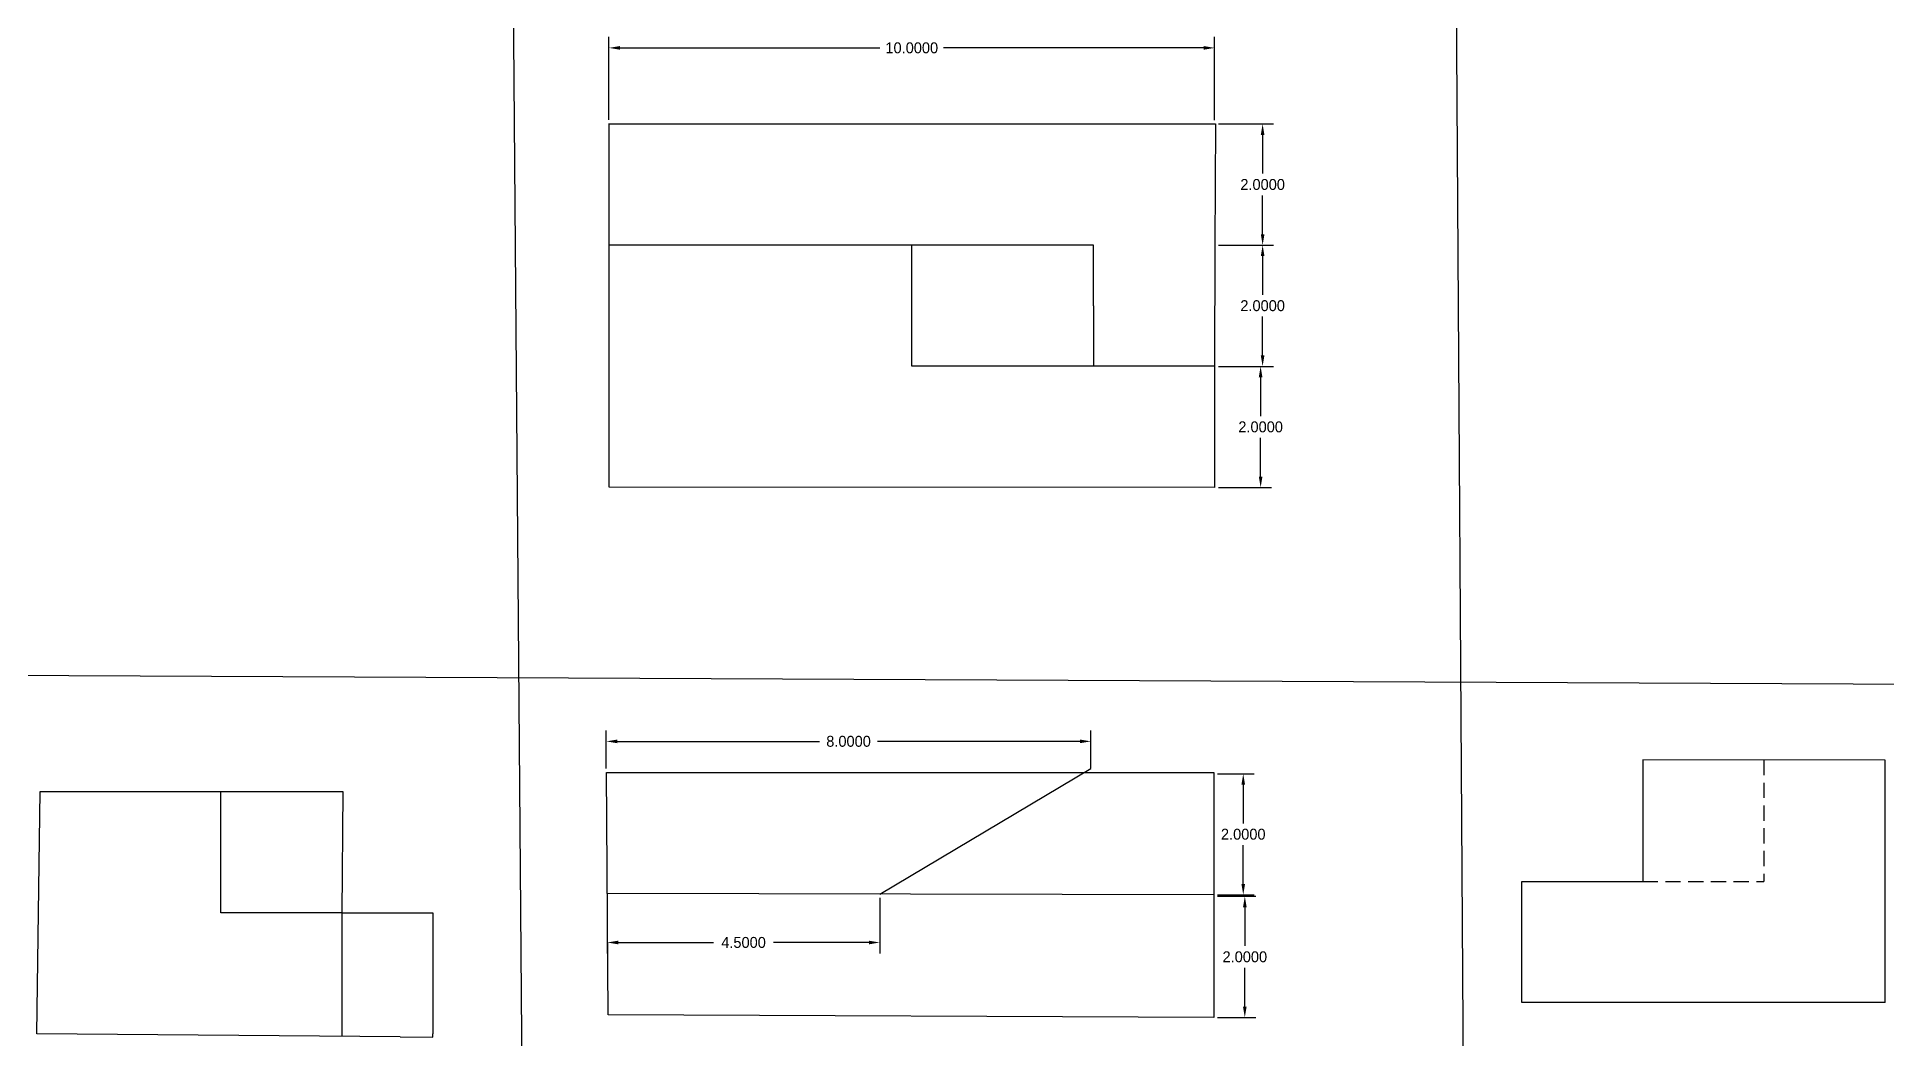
# Model space of a CAD drawing. Header units: inches. Extents: x 14 to 117, y 1 to 58.
# Drawn here: x 50.19 to 80.71, y 18 to 34.5 of the extents above; entities that cross this region are included whole.
import ezdxf

# ---------------------------------------------------------------- set-up
doc = ezdxf.new("R2010")
doc.units = ezdxf.units.IN
doc.header["$MEASUREMENT"] = 0
doc.linetypes.add('HIDDEN', pattern=[0.375, 0.25, -0.125])
doc.dimstyles.get("Standard").update_dxf_attribs({"dimtxt": 0.18, "dimasz": 0.18, "dimexe": 0.18, "dimexo": 0.0625, "dimgap": 0.09, "dimtad": 0, "dimtih": 1, "dimtoh": 1, "dimdec": 4, "dimzin": 0, "dimdsep": 46, "dimtxsty": 'Standard', "dimcen": 0.09, "dimadec": 0, "dimazin": 0, "dimtfac": 1, "dimtdec": 4, "dimtofl": 0, "dimtmove": 0, "dimatfit": 3, "dimfxl": 1, "dimtolj": 1, "dimtzin": 0, "dimarcsym": 0})

msp = doc.modelspace()

# ---------------------------------------------------------------- blocks, each defined once
blk = doc.blocks.new('*D3')
at = {"color": 0, "lineweight": -2}
for p, q in [((59.637, 33.132), (59.637, 34.5)), ((69.637, 33.127), (69.637, 34.5)), ((59.817, 34.32), (64.112, 34.32)), ((69.457, 34.32), (65.162, 34.32))]:
    blk.add_line(p, q, dxfattribs=at)
at = {"color": 0}
for points in [[(59.817, 34.35), (59.817, 34.29), (59.637, 34.32)], [(69.457, 34.35), (69.457, 34.29), (69.637, 34.32)]]:
    blk.add_solid(points, dxfattribs=at)
at = {"layer": 'Defpoints', "color": 0}
for p in [(69.637, 34.32), (59.637, 33.07), (69.637, 33.065)]:
    blk.add_point(p, dxfattribs=at)
at = {"color": 0, "insert": (64.637, 34.32), "char_height": 0.18, "attachment_point": 5}
blk.add_mtext('\\A1;10.0000', dxfattribs=at)
blk = doc.blocks.new('*D1')
at = {"color": 0, "lineweight": -2}
for p, q in [((69.7, 33.065), (70.611, 33.065)), ((70.431, 32.885), (70.431, 32.245)), ((70.431, 31.245), (70.431, 31.885)), ((69.7, 31.065), (70.611, 31.065))]:
    blk.add_line(p, q, dxfattribs=at)
at = {"color": 0}
for points in [[(70.401, 32.885), (70.461, 32.885), (70.431, 33.065)], [(70.401, 31.245), (70.461, 31.245), (70.431, 31.065)]]:
    blk.add_solid(points, dxfattribs=at)
at = {"layer": 'Defpoints', "color": 0}
for p in [(69.637, 33.065), (69.637, 31.065), (70.431, 31.065)]:
    blk.add_point(p, dxfattribs=at)
at = {"color": 0, "insert": (70.431, 32.065), "char_height": 0.18, "attachment_point": 5}
blk.add_mtext('\\A1;2.0000', dxfattribs=at)
blk = doc.blocks.new('*D2')
at = {"color": 0, "lineweight": -2}
for p, q in [((69.7, 31.065), (70.611, 31.065)), ((70.431, 30.885), (70.431, 30.245)), ((70.431, 29.245), (70.431, 29.885)), ((69.704, 29.065), (70.611, 29.065))]:
    blk.add_line(p, q, dxfattribs=at)
at = {"color": 0}
for points in [[(70.401, 30.885), (70.461, 30.885), (70.431, 31.065)], [(70.401, 29.245), (70.461, 29.245), (70.431, 29.065)]]:
    blk.add_solid(points, dxfattribs=at)
at = {"layer": 'Defpoints', "color": 0}
for p in [(69.637, 31.065), (69.642, 29.065), (70.431, 29.065)]:
    blk.add_point(p, dxfattribs=at)
at = {"color": 0, "insert": (70.431, 30.065), "char_height": 0.18, "attachment_point": 5}
blk.add_mtext('\\A1;2.0000', dxfattribs=at)
blk = doc.blocks.new('*D4')
at = {"color": 0, "lineweight": -2}
for p, q in [((69.701, 29.065), (70.578, 29.065)), ((70.398, 28.885), (70.398, 28.245)), ((70.398, 27.245), (70.398, 27.885)), ((69.7, 27.065), (70.578, 27.065))]:
    blk.add_line(p, q, dxfattribs=at)
at = {"color": 0}
for points in [[(70.368, 28.885), (70.428, 28.885), (70.398, 29.065)], [(70.368, 27.245), (70.428, 27.245), (70.398, 27.065)]]:
    blk.add_solid(points, dxfattribs=at)
at = {"layer": 'Defpoints', "color": 0}
for p in [(69.638, 29.065), (69.637, 27.065), (70.398, 27.065)]:
    blk.add_point(p, dxfattribs=at)
at = {"color": 0, "insert": (70.398, 28.065), "char_height": 0.18, "attachment_point": 5}
blk.add_mtext('\\A1;2.0000', dxfattribs=at)
blk = doc.blocks.new('*D5')
at = {"color": 0, "lineweight": -2}
for p, q in [((59.609, 20.302), (59.609, 19.377)), ((64.109, 20.292), (64.109, 19.377)), ((59.789, 19.557), (61.364, 19.557)), ((63.929, 19.557), (62.354, 19.557))]:
    blk.add_line(p, q, dxfattribs=at)
at = {"color": 0}
for points in [[(59.789, 19.587), (59.789, 19.527), (59.609, 19.557)], [(63.929, 19.587), (63.929, 19.527), (64.109, 19.557)]]:
    blk.add_solid(points, dxfattribs=at)
at = {"layer": 'Defpoints', "color": 0}
for p in [(59.609, 20.365), (64.109, 20.355), (64.109, 19.557)]:
    blk.add_point(p, dxfattribs=at)
at = {"color": 0, "insert": (61.859, 19.557), "char_height": 0.18, "attachment_point": 5}
blk.add_mtext('\\A1;4.5000', dxfattribs=at)
blk = doc.blocks.new('*D6')
at = {"color": 0, "lineweight": -2}
for p, q in [((69.688, 20.32), (70.317, 20.32)), ((70.137, 20.14), (70.137, 19.5)), ((70.137, 18.5), (70.137, 19.14)), ((69.688, 18.32), (70.317, 18.32))]:
    blk.add_line(p, q, dxfattribs=at)
at = {"color": 0}
for points in [[(70.107, 20.14), (70.167, 20.14), (70.137, 20.32)], [(70.107, 18.5), (70.167, 18.5), (70.137, 18.32)]]:
    blk.add_solid(points, dxfattribs=at)
at = {"layer": 'Defpoints', "color": 0}
for p in [(69.625, 20.32), (70.137, 20.32), (69.625, 18.32)]:
    blk.add_point(p, dxfattribs=at)
at = {"color": 0, "insert": (70.137, 19.32), "char_height": 0.18, "attachment_point": 5}
blk.add_mtext('\\A1;2.0000', dxfattribs=at)
blk = doc.blocks.new('*D7')
at = {"color": 0, "lineweight": -2}
for p, q in [((69.688, 22.343), (70.291, 22.343)), ((70.111, 22.163), (70.111, 21.523)), ((70.111, 20.523), (70.111, 21.163)), ((69.688, 20.343), (70.291, 20.343))]:
    blk.add_line(p, q, dxfattribs=at)
at = {"color": 0}
for points in [[(70.081, 22.163), (70.141, 22.163), (70.111, 22.343)], [(70.081, 20.523), (70.141, 20.523), (70.111, 20.343)]]:
    blk.add_solid(points, dxfattribs=at)
at = {"layer": 'Defpoints', "color": 0}
for p in [(69.625, 22.343), (70.111, 22.343), (69.625, 20.343)]:
    blk.add_point(p, dxfattribs=at)
at = {"color": 0, "insert": (70.111, 21.343), "char_height": 0.18, "attachment_point": 5}
blk.add_mtext('\\A1;2.0000', dxfattribs=at)
blk = doc.blocks.new('*D8')
at = {"color": 0, "lineweight": -2}
for p, q in [((59.593, 22.427), (59.593, 23.056)), ((67.593, 22.427), (67.593, 23.056)), ((59.773, 22.876), (63.113, 22.876)), ((67.413, 22.876), (64.073, 22.876))]:
    blk.add_line(p, q, dxfattribs=at)
at = {"color": 0}
for points in [[(59.773, 22.906), (59.773, 22.846), (59.593, 22.876)], [(67.413, 22.906), (67.413, 22.846), (67.593, 22.876)]]:
    blk.add_solid(points, dxfattribs=at)
at = {"layer": 'Defpoints', "color": 0}
for p in [(67.593, 22.876), (59.593, 22.365), (67.593, 22.365)]:
    blk.add_point(p, dxfattribs=at)
at = {"color": 0, "insert": (63.593, 22.876), "char_height": 0.18, "attachment_point": 5}
blk.add_mtext('\\A1;8.0000', dxfattribs=at)

# ---------------------------------------------------------------- dimensions: what is measured, and where the dimension line sits
for base, p1, p2, picture, middle in [((69.63746, 34.31991), (59.63746, 33.06999), (69.63746, 33.065), '*D3', (64.63746, 34.31991)), ((67.59333, 22.87618), (59.59333, 22.3647), (67.59333, 22.3647), '*D8', (63.59333, 22.87618)), ((64.10925, 19.55732), (59.60926, 20.36477), (64.10925, 20.35479), '*D5', (61.85926, 19.55732))]:
    dim = msp.add_linear_dim(base=base, p1=p1, p2=p2, dimstyle='Standard')
    dim.commit()
    dim.dimension.update_dxf_attribs({"geometry": picture, "text_midpoint": middle})
for base, p1, p2, picture, middle in [((70.43105, 31.065), (69.63746, 33.065), (69.63746, 31.065), '*D1', (70.43105, 32.065)), ((70.43105, 29.065), (69.63746, 31.065), (69.64181, 29.065), '*D2', (70.43105, 30.065)), ((70.39808, 27.06503), (69.63845, 29.06503), (69.63746, 27.06503), '*D4', (70.39808, 28.06503)), ((70.11102, 22.34256), (69.6251, 20.34256), (69.6251, 22.34256), '*D7', (70.11102, 21.34256)), ((70.13669, 20.32042), (69.6251, 18.32042), (69.6251, 20.32042), '*D6', (70.13669, 19.32042))]:
    dim = msp.add_linear_dim(base=base, p1=p1, p2=p2, angle=90, dimstyle='Standard')
    dim.commit()
    dim.dimension.update_dxf_attribs({"geometry": picture, "text_midpoint": middle})

# ---------------------------------------------------------------- linework, layer by layer
for p, q in [((58.34123, 0.90086), (57.86815, 58.2346)), ((73.56665, 45.22168), (73.82941, 3.12625)), ((59.63746, 27.06999), (59.63746, 33.06999)), ((59.65227, 33.06499), (69.65227, 33.06499)), ((69.65227, 33.06499), (69.64082, 31.06502)), ((67.64013, 31.06502), (59.64082, 31.06502)), ((64.63796, 29.06751), (64.63796, 31.06502)), ((67.63963, 30.06503), (67.64013, 31.06502)), ((69.64082, 31.06502), (69.63845, 29.06503)), ((67.63963, 30.06503), (67.63963, 29.06503)), ((69.63845, 29.06503), (64.63796, 29.06751)), ((69.63845, 29.06503), (69.63746, 27.06503)), ((69.63746, 27.06503), (59.63746, 27.06999)), ((13.81391, 24.13353), (116.54005, 23.65939)), ((59.6252, 18.36483), (59.59333, 22.3647)), ((59.59333, 22.3647), (69.6251, 22.3647)), ((64.10925, 20.35479), (67.59333, 22.4272)), ((69.6251, 22.3647), (69.6251, 18.32042)), ((80.70942, 22.56477), (76.70942, 22.5693)), ((76.70942, 22.5693), (76.70942, 21.56477)), ((80.70942, 18.56477), (80.70942, 22.56477)), ((50.1905, 18.04823), (50.24159, 22.04791)), ((50.24159, 22.04791), (55.24159, 22.04791)), ((53.22605, 20.04877), (53.22605, 22.04877)), ((55.24159, 22.04791), (55.22605, 20.04797)), ((76.70942, 21.56477), (76.70942, 20.56477)), ((74.70942, 18.56477), (74.7122, 20.56477)), ((74.7122, 20.56477), (76.70942, 20.56477)), ((69.6251, 20.34256), (59.60926, 20.36477)), ((69.6251, 20.34256), (69.6251, 20.34256)), ((55.22605, 20.04797), (53.22605, 20.04877)), ((55.22605, 20.04797), (55.22605, 18.00909)), ((55.22605, 20.04797), (56.72605, 20.04736)), ((56.72605, 20.04736), (56.72524, 18.04736)), ((69.6251, 18.32042), (59.6252, 18.36483)), ((80.70942, 18.56477), (74.70942, 18.56477)), ((56.19031, 18.0016), (50.1905, 18.04823)), ((56.72522, 17.99744), (56.72524, 18.04736)), ((56.19031, 18.0016), (56.72522, 17.99744))]:
    msp.add_line(p, q)
at = {"linetype": 'HIDDEN'}
for p, q in [((78.70942, 22.56703), (78.70715, 20.56477)), ((76.70942, 20.56477), (78.70942, 20.5625))]:
    msp.add_line(p, q, dxfattribs=at)

msp.set_redraw_order([(e.dxf.handle, doc.entitydb.next_handle()) for e in msp.query("TEXT MTEXT ATTDEF DIMENSION ARC_DIMENSION")])  # texts and dimensions are drawn at this point

doc.saveas('drawing.dxf')
